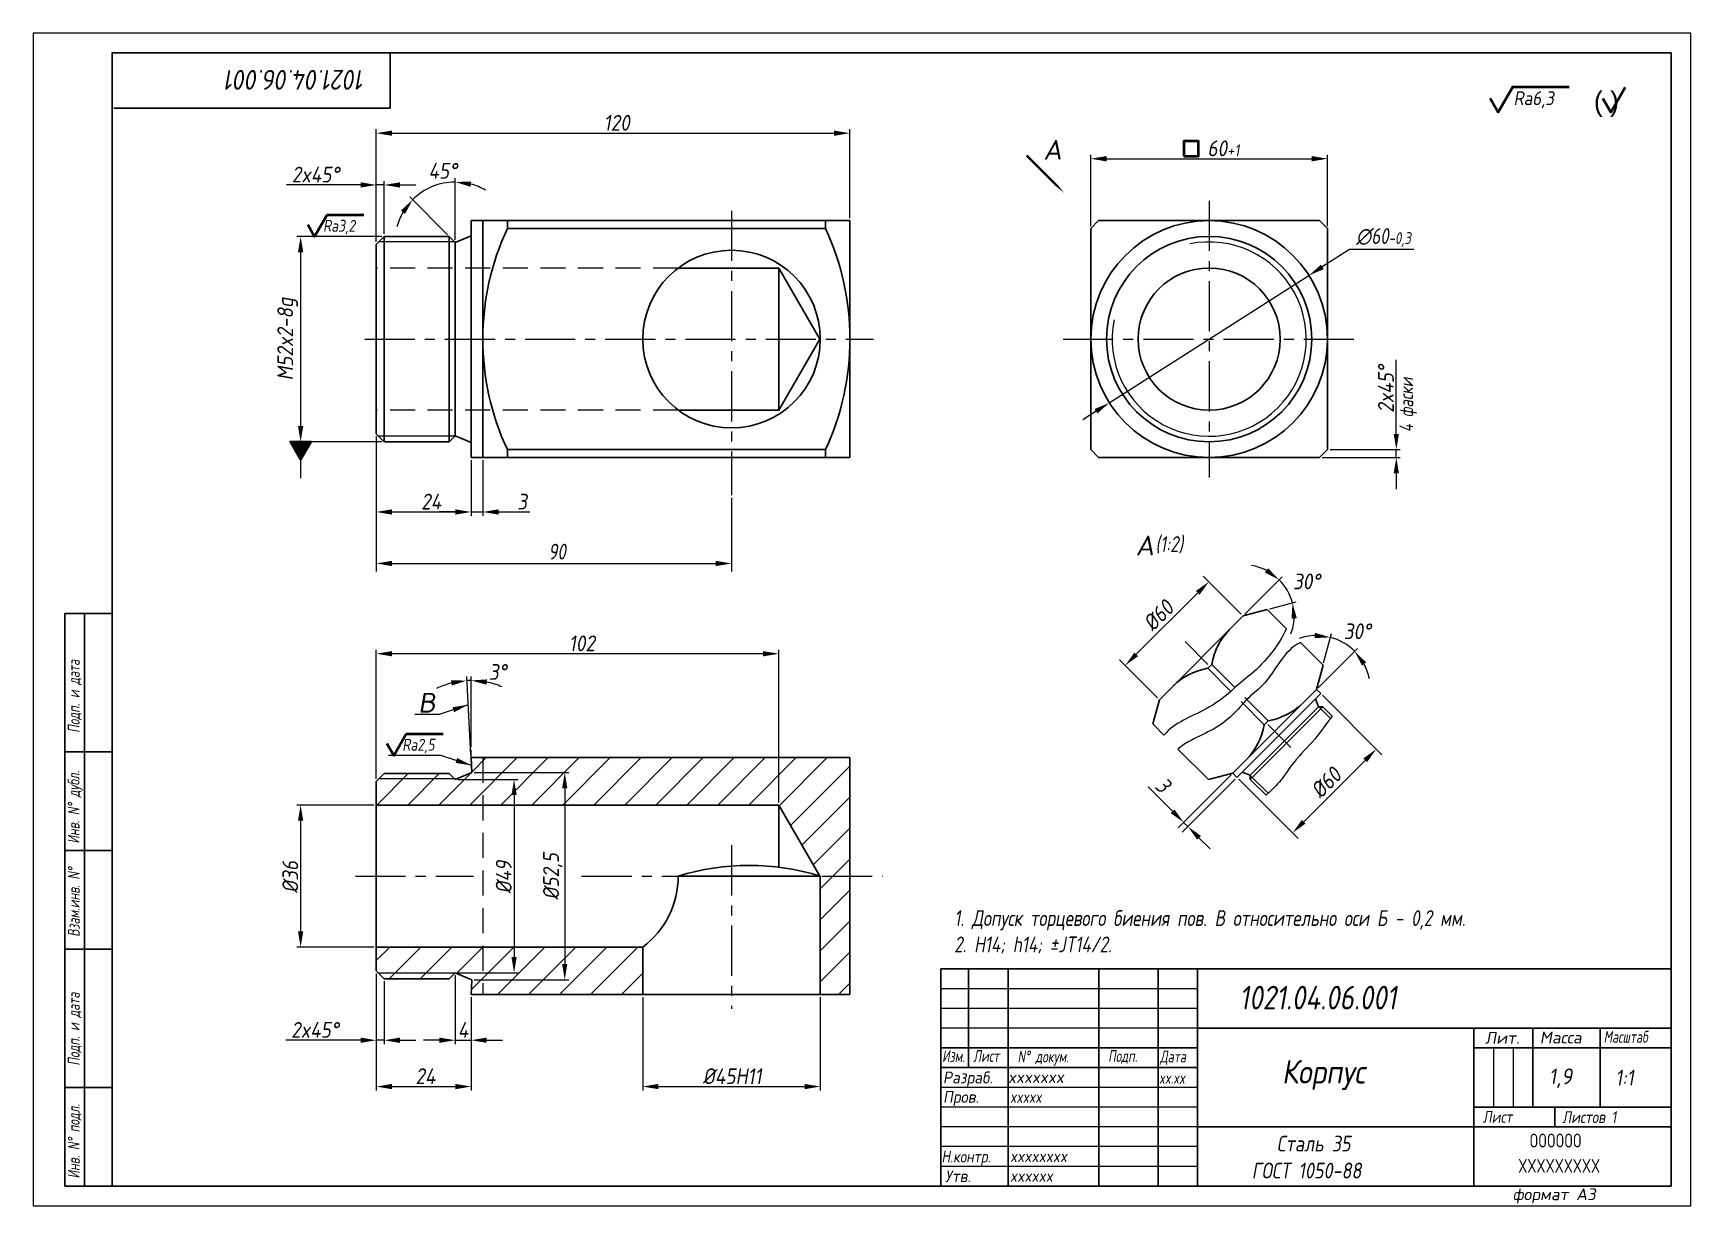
# Model space of a CAD drawing. Header units: millimetres. Extents: x 2158 to 2578, y -2587 to -2290.
import ezdxf

# ---------------------------------------------------------------- set-up
doc = ezdxf.new("R2010")
doc.units = ezdxf.units.MM
doc.linetypes.add('CENTER', pattern=[50.8, 31.75, -6.35, 6.35, -6.35])
doc.linetypes.add('HIDDEN', pattern=[9.525, 6.35, -3.175])
for name, color, linetype, lineweight in [('Ax', 1, 'CENTER', 18), ('Dim', 3, 'Continuous', 40), ('Hatch', 5, 'Continuous', 18), ('Hidden', 6, 'HIDDEN', 18), ('Slim', 8, 'Continuous', 18), ('Text', 2, 'Continuous', 40), ('Wide', 31, 'Continuous', 60)]:
    doc.layers.add(name, color=color, linetype=linetype, lineweight=lineweight)
doc.styles.add('курсив', font='romans.shx', dxfattribs={"oblique": 10})
doc.styles.add('курсив 0_75', font='romans.shx', dxfattribs={"width": 0.75, "oblique": 10})
doc.styles.add('курсив 0_85', font='romans.shx', dxfattribs={"width": 0.85, "oblique": 10})
doc.dimstyles.new('L.Arrow', dxfattribs={"dimtxt": 4, "dimasz": 4, "dimexe": 2, "dimexo": 0.625, "dimgap": 1, "dimtad": 1, "dimlfac": 5, "dimtxsty": 'курсив 0_85', "dimcen": 0, "dimclrd": 256, "dimclre": 256, "dimclrt": 256, "dimadec": 1, "dimazin": 0, "dimtp": 0.0165, "dimtm": 0.0075, "dimtfac": 1, "dimtmove": 0, "dimatfit": 3, "dimfxl": 1, "dimlwd": 18, "dimlwe": 18, "dimarcsym": 0})
doc.dimstyles.new('к1_1', dxfattribs={"dimtxt": 4, "dimasz": 4, "dimexe": 1, "dimexo": 0.625, "dimtad": 1, "dimtxsty": 'курсив 0_85', "dimcen": 0, "dimadec": 0, "dimazin": 0, "dimtfac": 1, "dimtmove": 0, "dimatfit": 3, "dimldrblk": 'DOTSMALL', "dimfxl": 1, "dimlwd": 18, "dimlwe": 18, "dimarcsym": 0})
doc.dimstyles.new('к1_1св', dxfattribs={"dimtxt": 4, "dimasz": 4, "dimexe": 2, "dimexo": 0.625, "dimgap": 1, "dimtad": 1, "dimtoh": 1, "dimtxsty": 'курсив 0_75', "dimcen": 0, "dimadec": 0, "dimazin": 0, "dimtfac": 1, "dimtmove": 0, "dimatfit": 3, "dimldrblk": 'DOTSMALL', "dimfxl": 1, "dimlwd": 18, "dimlwe": 18, "dimarcsym": 0})
doc.dimstyles.new('к1_2', dxfattribs={"dimtxt": 4, "dimasz": 4, "dimexe": 2, "dimexo": 0.625, "dimgap": 1, "dimtad": 1, "dimlfac": 2, "dimtxsty": 'курсив 0_85', "dimcen": 0, "dimadec": 1, "dimazin": 0, "dimtfac": 1, "dimtmove": 0, "dimatfit": 3, "dimldrblk": 'DOTSMALL', "dimfxl": 1, "dimlwd": 18, "dimlwe": 18, "dimarcsym": 0})

msp = doc.modelspace()

# ---------------------------------------------------------------- texts
at = {"layer": 'Text', "oblique": 10}
for s, height, rotation, style, width, p in [('1021.04.06.001', 5, 180, 'курсив', 0.85, (2241.9463, -2299.6415)), ('4 фаски', 3.5, 90, 'курсив 0_75', 0.75, (2507.4361, -2391.3817)), ('Подп. и дата', 3, 90, 'курсив 0_75', 0.7, (2169.5717, -2467.5413)), ('Инв. N%%D дубл.', 3, 90, 'курсив 0_75', 0.7, (2169.538, -2495.5773)), ('Взам.инв. N%%D', 3, 90, 'курсив 0_75', 0.7, (2169.5717, -2519.2031)), ('Подп. и дата', 3, 90, 'курсив 0_75', 0.7, (2169.5717, -2551.8284)), ('Инв. N%%D подл.', 3, 90, 'курсив 0_75', 0.7, (2169.5717, -2580.4011))]:
    msp.add_text(s, height=height, rotation=rotation, dxfattribs=dict(at, style=style, width=width)).set_placement(p)
for s, height, style, width, p in [('Ra6,3', 3.5, 'курсив 0_85', 0.85, (2532.8695, -2308.5402)), ('Ra3,2', 3, 'курсив', 0.8, (2231.2366, -2340.6089)), ('Ra2,5', 3, 'курсив', 0.8, (2251.292, -2472.0399)), ('1021.04.06.001', 6, 'курсив', 0.8, (2463.3626, -2537.5934)), ('Масштаб', 3, 'курсив', 0.7, (2555.6783, -2546.0115)), ('Изм.', 3, 'курсив', 0.7, (2388.0604, -2550.9292)), ('Лист', 3, 'курсив', 0.7, (2395.9611, -2550.881)), ('N%%D докум.', 3, 'курсив', 0.7, (2407.1897, -2551.0016)), ('Подп.', 3, 'курсив', 0.7, (2430.1299, -2550.881)), ('Дата', 3, 'курсив', 0.7, (2443.2745, -2551.0194)), ('Разраб.', 3, 'курсив', 0.9, (2388.2954, -2556.3189)), ('Корпус', 6, 'курсив 0_85', 0.85, (2474.1699, -2556.3609)), ('1,9', 4, 'курсив', 0.9, (2541.8178, -2556.5356)), ('1:1', 4, 'курсив 0_85', 0.85, (2558.6369, -2556.8691)), ('Пров.', 3, 'курсив', 0.9, (2388.3213, -2561.2235)), ('xxxxx', 3, 'курсив', 0.75, (2405.2871, -2561.2453)), ('Лист ', 3, 'курсив', 0.8, (2525.0443, -2566.2933)), ('Листов 1', 3, 'курсив', 0.8, (2545.1906, -2566.3569)), ('Сталь 35', 4, 'курсив', 0.8, (2472.876, -2573.5592)), ('Н.контр.', 3, 'курсив', 0.8, (2387.912, -2576.3424)), ('xxxxxxxx', 3, 'курсив 0_85', 0.85, (2405.2871, -2576.2453)), ('Утв.', 3, 'курсив', 0.9, (2388.8429, -2581.3207)), (' ГОСТ 1050-88', 4, 'курсив', 0.8, (2464.4046, -2580.393)), ('xxxxxx', 3, 'курсив 0_85', 0.85, (2405.2871, -2581.2453))]:
    msp.add_text(s, height=height, dxfattribs=dict(at, style=style, width=width)).set_placement(p)
at = {"layer": 'Text'}
msp.add_text('( )', height=5, dxfattribs=at).set_placement((2553.2305, -2310.0363))
at = {"layer": 'Text', "style": 'курсив', "oblique": 10}
for s, p in [('Лит.', (2525.6254, -2546.264)), ('Масса', (2539.5187, -2546.1789)), ('формат А3', (2532.6392, -2585.8897))]:
    msp.add_text(s, height=3, dxfattribs=at).set_placement(p)
at = {"layer": 'Text', "ltscale": 0.8, "style": 'курсив', "oblique": 10}
for s, width, p in [('xxxxxxx', 0.95, (2404.7818, -2556.2013)), ('xx.xx', 0.7, (2443.0079, -2556.4314))]:
    msp.add_text(s, height=3, dxfattribs=dict(at, width=width)).set_placement(p)
at = {"layer": 'Text', "ltscale": 6, "insert": (2391.1552, -2512.4516), "char_height": 4, "width": 177.752582, "attachment_point": 1, "style": 'курсив 0_75'}
msp.add_mtext('1. Допуск торцевого биения пов. В относительно оси Б - 0,2 мм.\\P2. H14; h14; %%PJT14/2.', dxfattribs=at)
at = {"layer": 'Wide', "style": 'курсив', "oblique": 10}
for s, p in [('А', (2413.7328, -2322.3505)), ('А', (2437.1023, -2422.5905)), ('B', (2255.3242, -2462.4041))]:
    msp.add_text(s, height=5, dxfattribs=at).set_placement(p)
at = {"layer": 'Wide', "style": 'курсив 0_75', "oblique": 10, "width": 0.75}
msp.add_text('(1:2)', height=4, dxfattribs=at).set_placement((2442.1234, -2421.7219))
at = {"layer": 'Wide', "lineweight": 50, "style": 'курсив', "width": 0.7}
for s, p in [('OOOOOO', (2536.9335, -2572.5442)), ('XXXXXXXXX', (2534.0601, -2578.9541))]:
    msp.add_text(s, height=3.5, dxfattribs=at).set_placement(p)

# ---------------------------------------------------------------- blocks, each defined once
blk = doc.blocks.new('*D609')
at = {"layer": 'Defpoints', "color": 0, "transparency": 16777216}
for p in [(2485.74, -2322.12), (2425.74, -2339.81), (2485.74, -2339.81)]:
    blk.add_point(p, dxfattribs=at)
at = {"layer": 'Dim', "color": 0, "lineweight": 18, "transparency": 16777216}
for p, q in [((2425.74, -2339.18), (2425.74, -2321.12)), ((2429.74, -2322.12), (2481.74, -2322.12)), ((2485.74, -2339.18), (2485.74, -2321.12))]:
    blk.add_line(p, q, dxfattribs=at)
at = {"layer": 'Dim', "color": 0, "transparency": 16777216}
for points in [[(2429.74, -2321.45), (2429.74, -2322.79), (2425.74, -2322.12)], [(2481.74, -2321.45), (2481.74, -2322.79), (2485.74, -2322.12)]]:
    blk.add_solid(points, dxfattribs=at)
at = {"layer": 'Dim', "color": 0, "transparency": 16777216, "insert": (2459.36, -2319.5), "char_height": 4, "attachment_point": 5, "style": 'курсив 0_85'}
blk.add_mtext('60{\\H0.75x\\S+1', dxfattribs=at)
blk = doc.blocks.new('_DotSmall')
at = {"color": 0, "linetype": 'ByBlock', "const_width": 0.5}
blk.add_lwpolyline([(-122670.93, 17467.94, 1), (-122670.8, 17467.94, 1)], format="xyb", close=True, dxfattribs=at)
blk = doc.blocks.new('*D610')
at = {"layer": 'Defpoints', "color": 0, "transparency": 16777216}
for p in [(2364.72, -2315.66), (2364.72, -2337.81), (2244.72, -2343.81)]:
    blk.add_point(p, dxfattribs=at)
at = {"layer": 'Dim', "color": 0, "lineweight": 18, "transparency": 16777216}
for p, q in [((2244.72, -2343.18), (2244.72, -2314.66)), ((2248.72, -2315.66), (2360.72, -2315.66)), ((2364.72, -2337.18), (2364.72, -2314.66))]:
    blk.add_line(p, q, dxfattribs=at)
at = {"layer": 'Dim', "color": 0, "transparency": 16777216}
for points in [[(2248.72, -2314.99), (2248.72, -2316.32), (2244.72, -2315.66)], [(2360.72, -2314.99), (2360.72, -2316.32), (2364.72, -2315.66)]]:
    blk.add_solid(points, dxfattribs=at)
at = {"layer": 'Dim', "color": 0, "transparency": 16777216, "insert": (2305.65, -2313.03), "char_height": 4, "attachment_point": 5, "style": 'курсив 0_85'}
blk.add_mtext('120', dxfattribs=at)
blk = doc.blocks.new('*D611')
at = {"layer": 'Defpoints', "color": 0, "transparency": 16777216}
for p in [(2481.03, -2351.68), (2430.44, -2383.94)]:
    blk.add_point(p, dxfattribs=at)
at = {"layer": 'Dim', "color": 0, "lineweight": 18, "transparency": 16777216}
for p, q in [((2491.29, -2345.14), (2484.4, -2349.52)), ((2507.59, -2345.14), (2491.29, -2345.14)), ((2430.44, -2383.94), (2481.03, -2351.68)), ((2427.07, -2386.09), (2423.7, -2388.24))]:
    blk.add_line(p, q, dxfattribs=at)
at = {"layer": 'Dim', "color": 0, "transparency": 16777216}
for points in [[(2484.05, -2348.96), (2484.76, -2350.09), (2481.03, -2351.68)], [(2426.71, -2385.53), (2427.43, -2386.65), (2430.44, -2383.94)]]:
    blk.add_solid(points, dxfattribs=at)
at = {"layer": 'Dim', "color": 0, "transparency": 16777216, "insert": (2499.94, -2341.85), "char_height": 4, "attachment_point": 5, "style": 'курсив 0_75'}
blk.add_mtext('∅60{\\H0.75x\\S^ -0,3', dxfattribs=at)
blk = doc.blocks.new('*D111')
at = {"layer": 'Defpoints', "color": 0, "transparency": 16777216}
for p in [(2246.72, -2341.81), (2225.55, -2393.81), (2246.72, -2393.81)]:
    blk.add_point(p, dxfattribs=at)
at = {"layer": 'Dim', "color": 0, "lineweight": 18, "transparency": 16777216}
for p, q in [((2246.1, -2341.81), (2224.55, -2341.81)), ((2225.55, -2345.81), (2225.55, -2389.81)), ((2246.1, -2393.81), (2224.55, -2393.81))]:
    blk.add_line(p, q, dxfattribs=at)
at = {"layer": 'Dim', "color": 0, "transparency": 16777216}
for points in [[(2224.88, -2345.81), (2226.22, -2345.81), (2225.55, -2341.81)], [(2224.88, -2389.81), (2226.22, -2389.81), (2225.55, -2393.81)]]:
    blk.add_solid(points, dxfattribs=at)
at = {"layer": 'Dim', "color": 0, "transparency": 16777216, "insert": (2222.26, -2367.81), "char_height": 4, "attachment_point": 5, "rotation": 90, "style": 'курсив 0_85'}
blk.add_mtext('M52x2-8g', dxfattribs=at)
blk = doc.blocks.new('*D612')
at = {"layer": 'Defpoints', "color": 0, "transparency": 16777216}
for p in [(2244.72, -2391.81), (2334.72, -2407.36), (2334.72, -2424.63)]:
    blk.add_point(p, dxfattribs=at)
at = {"layer": 'Dim', "color": 0, "lineweight": 18, "transparency": 16777216}
for p, q in [((2244.72, -2392.43), (2244.72, -2426.63)), ((2334.72, -2407.98), (2334.72, -2426.63)), ((2248.72, -2424.63), (2330.72, -2424.63))]:
    blk.add_line(p, q, dxfattribs=at)
at = {"layer": 'Dim', "color": 0, "transparency": 16777216}
for points in [[(2248.72, -2423.97), (2248.72, -2425.3), (2244.72, -2424.63)], [(2330.72, -2423.97), (2330.72, -2425.3), (2334.72, -2424.63)]]:
    blk.add_solid(points, dxfattribs=at)
at = {"layer": 'Dim', "color": 0, "transparency": 16777216, "insert": (2290.53, -2421.63), "char_height": 4, "attachment_point": 5, "style": 'курсив 0_75'}
blk.add_mtext('90', dxfattribs=at)
blk = doc.blocks.new('*D613')
at = {"layer": 'Defpoints', "color": 0, "transparency": 16777216}
for p in [(2244.72, -2485.81), (2225.55, -2521.81), (2244.72, -2521.81)]:
    blk.add_point(p, dxfattribs=at)
at = {"layer": 'Dim', "color": 0, "lineweight": 18, "transparency": 16777216}
for p, q in [((2244.1, -2485.81), (2224.55, -2485.81)), ((2225.55, -2489.81), (2225.55, -2517.81)), ((2244.1, -2521.81), (2224.55, -2521.81))]:
    blk.add_line(p, q, dxfattribs=at)
at = {"layer": 'Dim', "color": 0, "transparency": 16777216}
for points in [[(2224.88, -2489.81), (2226.22, -2489.81), (2225.55, -2485.81)], [(2224.88, -2517.81), (2226.22, -2517.81), (2225.55, -2521.81)]]:
    blk.add_solid(points, dxfattribs=at)
at = {"layer": 'Dim', "color": 0, "transparency": 16777216, "insert": (2222.93, -2504.04), "char_height": 4, "attachment_point": 5, "rotation": 90, "style": 'курсив 0_85'}
blk.add_mtext('%%c36', dxfattribs=at)
blk = doc.blocks.new('*D614')
at = {"layer": 'Defpoints', "color": 0, "transparency": 16777216}
for p in [(2244.72, -2447.49), (2244.72, -2479.81), (2346.72, -2485.81)]:
    blk.add_point(p, dxfattribs=at)
at = {"layer": 'Dim', "color": 0, "lineweight": 18, "transparency": 16777216}
for p, q in [((2244.72, -2479.19), (2244.72, -2446.49)), ((2342.72, -2447.49), (2248.72, -2447.49)), ((2346.72, -2485.19), (2346.72, -2446.49))]:
    blk.add_line(p, q, dxfattribs=at)
at = {"layer": 'Dim', "color": 0, "transparency": 16777216}
for points in [[(2248.72, -2446.83), (2248.72, -2448.16), (2244.72, -2447.49)], [(2342.72, -2446.83), (2342.72, -2448.16), (2346.72, -2447.49)]]:
    blk.add_solid(points, dxfattribs=at)
at = {"layer": 'Dim', "color": 0, "transparency": 16777216, "insert": (2296.83, -2444.87), "char_height": 4, "attachment_point": 5, "style": 'курсив 0_85'}
blk.add_mtext('102', dxfattribs=at)
blk = doc.blocks.new('*D615')
at = {"layer": 'Defpoints', "color": 0, "transparency": 16777216}
for p in [(2312.22, -2533.81), (2357.22, -2533.81), (2357.22, -2557.12)]:
    blk.add_point(p, dxfattribs=at)
at = {"layer": 'Dim', "color": 0, "lineweight": 18, "transparency": 16777216}
for p, q in [((2312.22, -2534.44), (2312.22, -2558.12)), ((2357.22, -2534.44), (2357.22, -2558.12)), ((2316.22, -2557.12), (2353.22, -2557.12))]:
    blk.add_line(p, q, dxfattribs=at)
at = {"layer": 'Dim', "color": 0, "transparency": 16777216}
for points in [[(2316.22, -2556.45), (2316.22, -2557.79), (2312.22, -2557.12)], [(2353.22, -2556.45), (2353.22, -2557.79), (2357.22, -2557.12)]]:
    blk.add_solid(points, dxfattribs=at)
at = {"layer": 'Dim', "color": 0, "transparency": 16777216, "insert": (2334.9, -2554.5), "char_height": 4, "attachment_point": 5, "style": 'курсив 0_85'}
blk.add_mtext('%%c45H11', dxfattribs=at)
blk = doc.blocks.new('*D616')
at = {"layer": 'Defpoints', "color": 0, "transparency": 16777216}
for p in [(2244.72, -2527.81), (2268.72, -2533.81), (2268.72, -2557.12)]:
    blk.add_point(p, dxfattribs=at)
at = {"layer": 'Dim', "color": 0, "lineweight": 18, "transparency": 16777216}
for p, q in [((2244.72, -2528.44), (2244.72, -2558.12)), ((2268.72, -2534.44), (2268.72, -2558.12)), ((2248.72, -2557.12), (2264.72, -2557.12))]:
    blk.add_line(p, q, dxfattribs=at)
at = {"layer": 'Dim', "color": 0, "transparency": 16777216}
for points in [[(2248.72, -2556.45), (2248.72, -2557.79), (2244.72, -2557.12)], [(2264.72, -2556.45), (2264.72, -2557.79), (2268.72, -2557.12)]]:
    blk.add_solid(points, dxfattribs=at)
at = {"layer": 'Dim', "color": 0, "transparency": 16777216, "insert": (2257.17, -2554.5), "char_height": 4, "attachment_point": 5, "style": 'курсив 0_85'}
blk.add_mtext('24', dxfattribs=at)
blk = doc.blocks.new('*D617')
at = {"layer": 'Defpoints', "color": 0, "transparency": 16777216}
for p in [(2268.92, -2477.56), (2268.92, -2530.06), (2292.47, -2530.06)]:
    blk.add_point(p, dxfattribs=at)
at = {"layer": 'Dim', "color": 0, "lineweight": 18, "transparency": 16777216}
for p, q in [((2269.54, -2477.56), (2293.47, -2477.56)), ((2292.47, -2481.56), (2292.47, -2526.06)), ((2269.54, -2530.06), (2293.47, -2530.06))]:
    blk.add_line(p, q, dxfattribs=at)
at = {"layer": 'Dim', "color": 0, "transparency": 16777216}
for points in [[(2291.8, -2481.56), (2293.13, -2481.56), (2292.47, -2477.56)], [(2291.8, -2526.06), (2293.13, -2526.06), (2292.47, -2530.06)]]:
    blk.add_solid(points, dxfattribs=at)
at = {"layer": 'Dim', "color": 0, "transparency": 16777216, "insert": (2289.46, -2503.89), "char_height": 4, "attachment_point": 5, "rotation": 90, "style": 'курсив 0_85'}
blk.add_mtext('%%c52,5', dxfattribs=at)
blk = doc.blocks.new('*D618')
at = {"layer": 'Defpoints', "color": 0, "transparency": 16777216}
for p in [(2264.72, -2479.31), (2264.72, -2528.31), (2279.63, -2528.31)]:
    blk.add_point(p, dxfattribs=at)
at = {"layer": 'Dim', "color": 0, "lineweight": 18, "transparency": 16777216}
for p, q in [((2265.35, -2479.31), (2280.63, -2479.31)), ((2279.63, -2483.31), (2279.63, -2524.31)), ((2265.35, -2528.31), (2280.63, -2528.31))]:
    blk.add_line(p, q, dxfattribs=at)
at = {"layer": 'Dim', "color": 0, "transparency": 16777216}
for points in [[(2278.97, -2483.31), (2280.3, -2483.31), (2279.63, -2479.31)], [(2278.97, -2524.31), (2280.3, -2524.31), (2279.63, -2528.31)]]:
    blk.add_solid(points, dxfattribs=at)
at = {"layer": 'Dim', "color": 0, "transparency": 16777216, "insert": (2277.01, -2504.09), "char_height": 4, "attachment_point": 5, "rotation": 90, "style": 'курсив 0_85'}
blk.add_mtext('%%c49', dxfattribs=at)
blk = doc.blocks.new('*D619')
at = {"layer": 'Defpoints', "color": 0, "transparency": 16777216}
for p in [(2264.72, -2528.31), (2268.72, -2533.81), (2268.72, -2545.38)]:
    blk.add_point(p, dxfattribs=at)
at = {"layer": 'Dim', "color": 0, "lineweight": 18, "transparency": 16777216}
for p, q in [((2264.72, -2528.94), (2264.72, -2546.38)), ((2268.72, -2534.44), (2268.72, -2546.38)), ((2260.72, -2545.38), (2256.72, -2545.38)), ((2264.72, -2545.38), (2268.72, -2545.38)), ((2272.72, -2545.38), (2276.72, -2545.38))]:
    blk.add_line(p, q, dxfattribs=at)
at = {"layer": 'Dim', "color": 0, "transparency": 16777216}
for points in [[(2260.72, -2544.72), (2260.72, -2546.05), (2264.72, -2545.38)], [(2272.72, -2544.72), (2272.72, -2546.05), (2268.72, -2545.38)]]:
    blk.add_solid(points, dxfattribs=at)
at = {"layer": 'Dim', "color": 0, "transparency": 16777216, "insert": (2266.72, -2542.76), "char_height": 4, "attachment_point": 5, "style": 'курсив 0_85'}
blk.add_mtext('4', dxfattribs=at)
blk = doc.blocks.new('*D620')
at = {"layer": 'Defpoints', "color": 0, "transparency": 16777216}
for p in [(2268.04, -2454.27), (2268.72, -2471.8), (2268.72, -2473.81), (2268.72, -2473.81), (2268.92, -2477.56)]:
    blk.add_point(p, dxfattribs=at)
at = {"layer": 'Dim', "color": 0, "lineweight": 18, "transparency": 16777216}
for p, q in [((2268.69, -2473.19), (2267.65, -2453.29)), ((2268.72, -2471.17), (2268.72, -2453.26))]:
    blk.add_line(p, q, dxfattribs=at)
for start, end in [(104.7395, 116.479), (90, 93), (66.521, 78.2605)]:
    blk.add_arc((2268.72, -2473.81), 19.56, start, end, dxfattribs=at)
at = {"layer": 'Dim', "color": 0, "transparency": 16777216}
for points in [[(2263.64, -2454.24), (2263.85, -2455.56), (2267.7, -2454.29)], [(2272.63, -2455.33), (2272.77, -2454), (2268.72, -2454.26)]]:
    blk.add_solid(points, dxfattribs=at)
at = {"layer": 'Dim', "color": 0, "transparency": 16777216, "insert": (2275.5, -2452.11), "char_height": 4, "attachment_point": 5, "style": 'курсив 0_85'}
blk.add_mtext('3°', dxfattribs=at)
blk = doc.blocks.new('*D621')
at = {"layer": 'Defpoints', "color": 0, "transparency": 16777216}
for p in [(2268.72, -2397.81), (2271.72, -2397.81), (2271.72, -2411.59)]:
    blk.add_point(p, dxfattribs=at)
at = {"layer": 'Dim', "color": 0, "lineweight": 18, "transparency": 16777216}
for p, q in [((2268.72, -2398.43), (2268.72, -2412.59)), ((2271.72, -2398.43), (2271.72, -2412.59)), ((2264.72, -2411.59), (2260.72, -2411.59)), ((2268.72, -2411.59), (2271.72, -2411.59)), ((2275.72, -2411.59), (2283.65, -2411.59))]:
    blk.add_line(p, q, dxfattribs=at)
at = {"layer": 'Dim', "color": 0, "transparency": 16777216}
for points in [[(2264.72, -2410.92), (2264.72, -2412.26), (2268.72, -2411.59)], [(2275.72, -2410.92), (2275.72, -2412.26), (2271.72, -2411.59)]]:
    blk.add_solid(points, dxfattribs=at)
at = {"layer": 'Dim', "color": 0, "transparency": 16777216, "insert": (2281.68, -2408.97), "char_height": 4, "attachment_point": 5, "style": 'курсив 0_85'}
blk.add_mtext('3', dxfattribs=at)
blk = doc.blocks.new('*D622')
at = {"layer": 'Defpoints', "color": 0, "transparency": 16777216}
for p in [(2244.72, -2391.81), (2268.72, -2397.81), (2268.72, -2411.59)]:
    blk.add_point(p, dxfattribs=at)
at = {"layer": 'Dim', "color": 0, "lineweight": 18, "transparency": 16777216}
for p, q in [((2244.72, -2392.43), (2244.72, -2412.59)), ((2268.72, -2398.43), (2268.72, -2412.59)), ((2248.72, -2411.59), (2264.72, -2411.59))]:
    blk.add_line(p, q, dxfattribs=at)
at = {"layer": 'Dim', "color": 0, "transparency": 16777216}
for points in [[(2248.72, -2410.92), (2248.72, -2412.26), (2244.72, -2411.59)], [(2264.72, -2410.92), (2264.72, -2412.26), (2268.72, -2411.59)]]:
    blk.add_solid(points, dxfattribs=at)
at = {"layer": 'Dim', "color": 0, "transparency": 16777216, "insert": (2258.64, -2408.97), "char_height": 4, "attachment_point": 5, "style": 'курсив 0_85'}
blk.add_mtext('24', dxfattribs=at)
blk = doc.blocks.new('*D623')
at = {"layer": 'Defpoints', "color": 0, "transparency": 16777216}
for p in [(2244.72, -2527.81), (2246.72, -2529.81), (2244.72, -2545.38)]:
    blk.add_point(p, dxfattribs=at)
at = {"layer": 'Dim', "color": 0, "lineweight": 18, "transparency": 16777216}
for p, q in [((2244.72, -2528.44), (2244.72, -2546.38)), ((2246.72, -2530.44), (2246.72, -2546.38)), ((2240.72, -2545.38), (2221.82, -2545.38)), ((2246.72, -2545.38), (2244.72, -2545.38)), ((2250.72, -2545.38), (2254.72, -2545.38))]:
    blk.add_line(p, q, dxfattribs=at)
at = {"layer": 'Dim', "color": 0, "transparency": 16777216}
for points in [[(2240.72, -2544.72), (2240.72, -2546.05), (2244.72, -2545.38)], [(2250.72, -2544.72), (2250.72, -2546.05), (2246.72, -2545.38)]]:
    blk.add_solid(points, dxfattribs=at)
at = {"layer": 'Dim', "color": 0, "transparency": 16777216, "insert": (2229.19, -2542.76), "char_height": 4, "attachment_point": 5, "style": 'курсив 0_85'}
blk.add_mtext('2x45%%d', dxfattribs=at)
blk = doc.blocks.new('*D624')
at = {"layer": 'Defpoints', "color": 0, "transparency": 16777216}
for p in [(2455.67, -2429.25), (2464.33, -2437.92), (2443.12, -2459.14)]:
    blk.add_point(p, dxfattribs=at)
at = {"layer": 'Dim', "color": 0, "lineweight": 18, "transparency": 16777216}
for p, q in [((2463.89, -2437.48), (2454.25, -2427.84)), ((2437.28, -2447.64), (2452.84, -2432.08)), ((2442.68, -2458.69), (2433.04, -2449.05))]:
    blk.add_line(p, q, dxfattribs=at)
at = {"layer": 'Dim', "color": 0, "transparency": 16777216}
for points in [[(2452.37, -2431.61), (2453.31, -2432.55), (2455.67, -2429.25)], [(2436.81, -2447.17), (2437.75, -2448.11), (2434.45, -2450.47)]]:
    blk.add_solid(points, dxfattribs=at)
at = {"layer": 'Dim', "color": 0, "transparency": 16777216, "insert": (2442.89, -2437.79), "char_height": 4, "attachment_point": 5, "rotation": 45, "style": 'курсив 0_85'}
blk.add_mtext('%%c60', dxfattribs=at)
blk = doc.blocks.new('*D625')
at = {"layer": 'Defpoints', "color": 0, "transparency": 16777216}
for p in [(2474.95, -2430.49), (2464.33, -2437.92), (2464.33, -2437.92), (2470.47, -2436.28), (2443.12, -2459.14)]:
    blk.add_point(p, dxfattribs=at)
at = {"layer": 'Dim', "color": 0, "lineweight": 18, "transparency": 16777216}
for p, q in [((2464.78, -2437.48), (2474.2, -2428.05)), ((2471.08, -2436.11), (2477.81, -2434.31))]:
    blk.add_line(p, q, dxfattribs=at)
for start, end in [(62.7592, 80.5184), (15, 45), (339.4816, 357.2408)]:
    blk.add_arc((2464.33, -2437.92), 12.96, start, end, dxfattribs=at)
at = {"layer": 'Dim', "color": 0, "transparency": 16777216}
for points in [[(2470.66, -2425.86), (2469.87, -2426.94), (2473.5, -2428.76)], [(2476.61, -2438.62), (2477.94, -2438.47), (2476.85, -2434.57)]]:
    blk.add_solid(points, dxfattribs=at)
at = {"layer": 'Dim', "color": 0, "transparency": 16777216, "insert": (2480.45, -2429.19), "char_height": 4, "attachment_point": 5, "style": 'курсив 0_85'}
blk.add_mtext('30°', dxfattribs=at)
blk = doc.blocks.new('*D112')
at = {"layer": 'Defpoints', "color": 0, "transparency": 16777216}
for p in [(2484, -2457.59), (2498.08, -2471.67), (2462.79, -2478.8)]:
    blk.add_point(p, dxfattribs=at)
at = {"layer": 'Dim', "color": 0, "lineweight": 18, "transparency": 16777216}
for p, q in [((2484.44, -2458.03), (2499.49, -2473.08)), ((2479.69, -2490.05), (2495.25, -2474.5)), ((2463.23, -2479.25), (2478.28, -2494.29))]:
    blk.add_line(p, q, dxfattribs=at)
at = {"layer": 'Dim', "color": 0, "transparency": 16777216}
for points in [[(2494.78, -2474.02), (2495.72, -2474.97), (2498.08, -2471.67)], [(2479.22, -2489.58), (2480.17, -2490.52), (2476.87, -2492.88)]]:
    blk.add_solid(points, dxfattribs=at)
at = {"layer": 'Dim', "color": 0, "transparency": 16777216, "insert": (2485.37, -2480.14), "char_height": 4, "attachment_point": 5, "rotation": 45, "style": 'курсив 0_85'}
blk.add_mtext('%%c60', dxfattribs=at)
blk = doc.blocks.new('*D626')
at = {"layer": 'Defpoints', "color": 0, "transparency": 16777216}
for p in [(2488.71, -2444.15), (2484.59, -2450.39), (2482.94, -2456.53), (2482.94, -2456.53), (2461.73, -2477.74)]:
    blk.add_point(p, dxfattribs=at)
at = {"layer": 'Dim', "color": 0, "lineweight": 18, "transparency": 16777216}
for p, q in [((2484.75, -2449.79), (2486.73, -2442.37)), ((2483.38, -2456.09), (2493.3, -2446.17))]:
    blk.add_line(p, q, dxfattribs=at)
for start, end in [(91.8447, 108.6894), (45, 75), (11.3106, 28.1553)]:
    blk.add_arc((2482.94, -2456.53), 13.65, start, end, dxfattribs=at)
at = {"layer": 'Dim', "color": 0, "transparency": 16777216}
for points in [[(2482.58, -2442.22), (2482.43, -2443.54), (2486.48, -2443.34)], [(2494.45, -2450.48), (2495.52, -2449.69), (2492.6, -2446.87)]]:
    blk.add_solid(points, dxfattribs=at)
at = {"layer": 'Dim', "color": 0, "transparency": 16777216, "insert": (2493.3, -2441.81), "char_height": 4, "attachment_point": 5, "style": 'курсив 0_85'}
blk.add_mtext('30°', dxfattribs=at)
blk = doc.blocks.new('*D627')
at = {"layer": 'Defpoints', "color": 0, "transparency": 16777216}
for p in [(2461.73, -2477.74), (2462.79, -2478.8), (2450.34, -2491.26)]:
    blk.add_point(p, dxfattribs=at)
at = {"layer": 'Dim', "color": 0, "lineweight": 18, "transparency": 16777216}
for p, q in [((2446.45, -2487.37), (2440.31, -2481.23)), ((2461.29, -2478.19), (2447.86, -2491.61)), ((2462.35, -2479.25), (2448.92, -2492.67)), ((2450.34, -2491.26), (2449.28, -2490.2)), ((2453.16, -2494.09), (2455.99, -2496.91))]:
    blk.add_line(p, q, dxfattribs=at)
at = {"layer": 'Dim', "color": 0, "transparency": 16777216}
for points in [[(2446.92, -2486.9), (2445.98, -2487.84), (2449.28, -2490.2)], [(2453.64, -2493.61), (2452.69, -2494.56), (2450.34, -2491.26)]]:
    blk.add_solid(points, dxfattribs=at)
at = {"layer": 'Dim', "color": 0, "transparency": 16777216, "insert": (2444.09, -2480.77), "char_height": 4, "attachment_point": 5, "rotation": 315, "style": 'курсив 0_85'}
blk.add_mtext('3', dxfattribs=at)
blk = doc.blocks.new('*D628')
at = {"layer": 'Defpoints', "color": 0, "transparency": 16777216}
for p in [(2246.72, -2328.77), (2246.72, -2341.81), (2244.72, -2343.81)]:
    blk.add_point(p, dxfattribs=at)
at = {"layer": 'Dim', "color": 0, "lineweight": 18, "transparency": 16777216}
for p, q in [((2240.72, -2328.77), (2221.98, -2328.77)), ((2244.72, -2343.18), (2244.72, -2327.77)), ((2246.72, -2328.77), (2244.72, -2328.77)), ((2246.72, -2341.18), (2246.72, -2327.77)), ((2250.72, -2328.77), (2254.72, -2328.77))]:
    blk.add_line(p, q, dxfattribs=at)
at = {"layer": 'Dim', "color": 0, "transparency": 16777216}
for points in [[(2240.72, -2328.1), (2240.72, -2329.44), (2244.72, -2328.77)], [(2250.72, -2328.1), (2250.72, -2329.44), (2246.72, -2328.77)]]:
    blk.add_solid(points, dxfattribs=at)
at = {"layer": 'Dim', "color": 0, "transparency": 16777216, "insert": (2229.35, -2326.14), "char_height": 4, "attachment_point": 5, "style": 'курсив 0_85'}
blk.add_mtext('2x45%%d', dxfattribs=at)
blk = doc.blocks.new('*D629')
at = {"layer": 'Defpoints', "color": 0, "transparency": 16777216}
for p in [(2257.08, -2330.08), (2263.22, -2341.81), (2264.72, -2343.31), (2264.72, -2343.31), (2264.72, -2392.41)]:
    blk.add_point(p, dxfattribs=at)
at = {"layer": 'Dim', "color": 0, "lineweight": 18, "transparency": 16777216}
for p, q in [((2264.72, -2342.68), (2264.72, -2327.03)), ((2262.78, -2341.37), (2253.21, -2331.8))]:
    blk.add_line(p, q, dxfattribs=at)
for start, end in [(90, 135), (59.9088, 74.9544), (150.0456, 165.0912)]:
    blk.add_arc((2264.72, -2343.31), 15.28, start, end, dxfattribs=at)
at = {"layer": 'Dim', "color": 0, "transparency": 16777216}
for points in [[(2268.6, -2329.22), (2268.77, -2327.89), (2264.72, -2328.03)], [(2250.96, -2335.27), (2252.01, -2336.09), (2253.92, -2332.51)]]:
    blk.add_solid(points, dxfattribs=at)
at = {"layer": 'Dim', "color": 0, "transparency": 16777216, "insert": (2261.59, -2325.19), "char_height": 4, "attachment_point": 5, "style": 'курсив 0_85'}
blk.add_mtext('45°', dxfattribs=at)
blk = doc.blocks.new('*D630')
at = {"layer": 'Defpoints', "color": 0, "transparency": 16777216}
for p in [(2483.74, -2397.81), (2485.74, -2395.81), (2503.16, -2397.81)]:
    blk.add_point(p, dxfattribs=at)
at = {"layer": 'Dim', "color": 0, "lineweight": 18, "transparency": 16777216}
for p, q in [((2503.16, -2391.81), (2503.16, -2373.06)), ((2484.36, -2397.81), (2504.16, -2397.81)), ((2486.36, -2395.81), (2504.16, -2395.81)), ((2503.16, -2397.81), (2503.16, -2395.81)), ((2503.16, -2401.81), (2503.16, -2405.81))]:
    blk.add_line(p, q, dxfattribs=at)
at = {"layer": 'Dim', "color": 0, "transparency": 16777216}
for points in [[(2502.49, -2391.81), (2503.82, -2391.81), (2503.16, -2395.81)], [(2502.49, -2401.81), (2503.82, -2401.81), (2503.16, -2397.81)]]:
    blk.add_solid(points, dxfattribs=at)
at = {"layer": 'Dim', "color": 0, "transparency": 16777216, "insert": (2500.53, -2380.43), "char_height": 4, "attachment_point": 5, "rotation": 90, "style": 'курсив 0_85'}
blk.add_mtext('2x45%%d', dxfattribs=at)

# ---------------------------------------------------------------- dimensions: what is measured, and where the dimension line sits
at = {"layer": 'Dim'}
for base, p1, p2, dimstyle, picture, middle in [((2364.7209, -2315.6558), (2244.7209, -2343.8072), (2364.7209, -2337.8072), 'к1_1', '*D610', (2305.6473, -2315.6558)), ((2334.7209, -2424.6337), (2244.7209, -2391.8072), (2334.7209, -2407.3596), 'к1_1св', '*D612', (2290.5307, -2424.6337)), ((2268.7209, -2411.5913), (2244.7209, -2391.8072), (2268.7209, -2397.8072), 'к1_1', '*D622', (2258.6373, -2411.5913)), ((2271.7209, -2411.5913), (2268.7209, -2397.8072), (2271.7209, -2397.8072), 'к1_1', '*D621', (2281.6837, -2411.5913)), ((2244.7209, -2447.4918), (2346.7209, -2485.8149), (2244.7209, -2479.8149), 'к1_1', '*D614', (2296.829, -2447.4918)), ((2268.7209, -2557.1202), (2244.7209, -2527.8149), (2268.7209, -2533.8149), 'к1_1', '*D616', (2257.1733, -2557.1202)), ((2268.7209, -2545.3829), (2264.7209, -2528.3149), (2268.7209, -2533.8149), 'к1_1', '*D619', (2266.7209, -2545.3829))]:
    dim = msp.add_linear_dim(base=base, p1=p1, p2=p2, dimstyle=dimstyle, dxfattribs=at)
    dim.commit()
    dim.dimension.update_dxf_attribs({"geometry": picture, "text_midpoint": middle, "dimtype": 160})
for base, p1, p2, text, picture, middle in [((2485.7381, -2322.1203), (2425.7381, -2339.8072), (2485.7381, -2339.8072), '<>{\\H0.75x\\S+1', '*D609', (2459.3581, -2322.1203)), ((2246.7209, -2328.7692), (2244.7209, -2343.8072), (2246.7209, -2341.8072), '<>x45%%d', '*D628', (2229.348, -2328.7692)), ((2244.7209, -2545.3829), (2246.7209, -2529.8149), (2244.7209, -2527.8149), '<>x45%%d', '*D623', (2229.1898, -2545.3829)), ((2357.2209, -2557.1202), (2312.2209, -2533.8149), (2357.2209, -2533.8149), '%%c<>H11', '*D615', (2334.8972, -2557.1202))]:
    dim = msp.add_linear_dim(base=base, p1=p1, p2=p2, text=text, dimstyle='к1_1', dxfattribs=at)
    dim.commit()
    dim.dimension.update_dxf_attribs({"geometry": picture, "text_midpoint": middle, "dimtype": 160})
for base, line1, line2, picture, middle in [((2257.0827, -2330.0774), ((2264.7209, -2343.3072), (2264.7209, -2392.4072)), ((2264.7209, -2343.3072), (2263.2209, -2341.8072)), '*D629', (2261.5862, -2325.1896)), ((2474.9473, -2430.4902), ((2443.1205, -2459.1352), (2464.3337, -2437.922)), ((2464.3337, -2437.922), (2470.4749, -2436.2764)), '*D625', (2480.4495, -2429.1923)), ((2488.7126, -2444.1548), ((2461.7287, -2477.7434), (2482.9419, -2456.5302)), ((2482.9419, -2456.5302), (2484.5874, -2450.389)), '*D626', (2493.2986, -2441.8066)), ((2268.0384, -2454.2703), ((2268.7209, -2473.8149), (2268.7209, -2471.7967)), ((2268.9174, -2477.5649), (2268.7209, -2473.8149)), '*D620', (2275.4975, -2452.1052))]:
    dim = msp.add_angular_dim_2l(base=base, line1=line1, line2=line2, dimstyle='к1_1', override={"dimtmove": 1}, dxfattribs=at)
    dim.commit()
    dim.dimension.update_dxf_attribs({"geometry": picture, "text_midpoint": middle, "dimtype": 162})
dim = msp.add_diameter_dim_2p(p1=(2430.4445, -2383.9389), p2=(2481.0318, -2351.6755), text='<>{\\H0.75x\\S^ -0,3', dimstyle='к1_1св', dxfattribs=at)
dim.commit()
dim.dimension.update_dxf_attribs({"geometry": '*D611', "text_midpoint": (2499.9367, -2345.1359), "dimtype": 163})
for base, p1, p2, angle, text, dimstyle, picture, middle, dimtype in [((2225.5503, -2393.8072), (2246.7209, -2341.8072), (2246.7209, -2393.8072), 90, 'M<>x2-8g', 'к1_1', '*D111', (2225.5503, -2367.8072), 160), ((2503.1579, -2397.8072), (2485.7381, -2395.8072), (2483.7381, -2397.8072), 90, '<>x45%%d', 'к1_1', '*D630', (2503.1579, -2380.4343), 160), ((2455.6657, -2429.2541), (2443.1205, -2459.1352), (2464.3337, -2437.922), 45, '%%c<>', 'к1_2', '*D624', (2445.0082, -2439.9116), 161), ((2498.079, -2471.6673), (2462.7893, -2478.8041), (2484.0025, -2457.5909), 45, '%%c<>', 'к1_2', '*D112', (2487.4868, -2482.2595), 161), ((2292.4681, -2530.0649), (2268.9174, -2477.5649), (2268.9174, -2530.0649), 90, '%%c<>', 'к1_1', '*D617', (2292.4681, -2503.8885), 160), ((2279.6347, -2528.3149), (2264.7209, -2479.3149), (2264.7209, -2528.3149), 90, '%%c<>', 'к1_1', '*D618', (2279.6347, -2504.0914), 160), ((2225.5503, -2521.8149), (2244.7209, -2485.8149), (2244.7209, -2521.8149), 90, '%%c<>', 'к1_1', '*D613', (2225.5503, -2504.0351), 160)]:
    dim = msp.add_linear_dim(base=base, p1=p1, p2=p2, angle=angle, text=text, dimstyle=dimstyle, dxfattribs=at)
    dim.commit()
    dim.dimension.update_dxf_attribs({"geometry": picture, "text_midpoint": middle, "dimtype": dimtype})
dim = msp.add_linear_dim(base=(2450.3359, -2491.2575), p1=(2461.7287, -2477.7434), p2=(2462.7893, -2478.8041), angle=315, dimstyle='к1_2', dxfattribs=at)
dim.commit()
dim.dimension.update_dxf_attribs({"geometry": '*D627', "text_midpoint": (2441.9653, -2482.8869), "dimtype": 161})

# ---------------------------------------------------------------- hatches: boundary and pattern name
at = {"layer": 'Dim'}
h = msp.add_hatch(color=256, dxfattribs=at)
h.paths.add_polyline_path([(2225.5503, -2398.3072), (2225.5503, -2398.3072), (2222.9522, -2393.8072), (2225.5503, -2393.8072)])
h.paths.add_polyline_path([(2225.5503, -2398.3072), (2225.5503, -2393.8072), (2228.1483, -2393.8072)])
at = {"layer": 'Hatch'}
h = msp.add_hatch(dxfattribs=at)
h.set_pattern_fill('ANSI31', color=256, scale=1.75, style=0)
h.set_pattern_definition([(45, (-6666.7325, 5347.427), (-3.928862, 3.928862), [])])
h.paths.add_polyline_path([(2271.7209, -2485.8149), (2271.7209, -2473.8149), (2268.7209, -2473.8149), (2268.9174, -2477.5649), (2264.7209, -2479.3149), (2264.6209, -2479.2149), (2245.3209, -2479.2149), (2244.7209, -2479.8149), (2244.7209, -2485.8149)])
h.paths.add_polyline_path([(2271.7209, -2473.8149), (2271.7209, -2485.8149), (2346.7209, -2485.8149), (2357.0899, -2503.7746, -0.00056176), (2357.2209, -2503.8149), (2364.7209, -2503.8149), (2364.7209, -2473.8149)])
h.paths.add_polyline_path([(2357.2209, -2533.8149), (2364.7209, -2533.8149), (2364.7209, -2503.8149), (2357.2209, -2503.8149)])
h.paths.add_polyline_path([(2312.2209, -2521.8149), (2271.7209, -2521.8149), (2271.7209, -2533.8149), (2312.2209, -2533.8149)])
h.paths.add_polyline_path([(2264.6209, -2528.4149), (2264.7209, -2528.3149), (2268.9174, -2530.0649), (2268.7209, -2533.8149), (2271.7209, -2533.8149), (2271.7209, -2521.8149), (2244.7209, -2521.8149), (2244.7209, -2527.8149), (2245.3209, -2528.4149)])
h.paths.add_polyline_path([(2263.2209, -2529.8149), (2264.6209, -2528.4149), (2245.3209, -2528.4149), (2246.7209, -2529.8149)], flags=17)
h.paths.add_polyline_path([(2246.7209, -2477.8149), (2245.3209, -2479.2149), (2264.6209, -2479.2149), (2263.2209, -2477.8149)], flags=17)

# ---------------------------------------------------------------- linework, layer by layer
for p, q in [((2248.1944, -2309.3183), (2248.1944, -2295.3183)), ((2178.1944, -2309.3183), (2248.1944, -2309.3183)), ((2268.7209, -2337.8072), (2271.7209, -2337.8072)), ((2268.7209, -2337.8072), (2268.7209, -2397.8072)), ((2271.7209, -2337.8072), (2364.7209, -2337.8072)), ((2271.7209, -2337.8072), (2271.7209, -2397.8072)), ((2277.9225, -2339.8072), (2277.9225, -2337.8072)), ((2358.5193, -2339.8072), (2358.5193, -2337.8072)), ((2364.7209, -2337.8072), (2364.7209, -2397.8072)), ((2427.7381, -2337.8072), (2425.7381, -2339.8072)), ((2427.7381, -2337.8072), (2483.7381, -2337.8072)), ((2483.7381, -2337.8072), (2485.7381, -2339.8072)), ((2246.7209, -2341.8072), (2244.7209, -2343.8072)), ((2263.2209, -2341.8072), (2246.7209, -2341.8072)), ((2246.7209, -2341.8072), (2246.7209, -2393.8072)), ((2264.7209, -2343.3072), (2263.2209, -2341.8072)), ((2263.2209, -2341.8072), (2263.2209, -2393.8072)), ((2264.7209, -2343.3072), (2268.7209, -2341.6392)), ((2264.7209, -2343.3072), (2264.7209, -2392.4072)), ((2277.9225, -2339.8072), (2358.5193, -2339.8072)), ((2425.7381, -2395.8072), (2425.7381, -2339.8072)), ((2485.7381, -2339.8072), (2485.7381, -2395.8072)), ((2244.7209, -2343.8072), (2244.7209, -2391.8072)), ((2321.2209, -2349.8072), (2346.7209, -2349.8072)), ((2346.7209, -2349.8072), (2346.7209, -2385.8072)), ((2346.7209, -2349.8072), (2357.1132, -2367.8072)), ((2346.7209, -2385.8072), (2357.1132, -2367.8072)), ((2321.2209, -2385.8072), (2346.7209, -2385.8072)), ((2246.7209, -2393.8072), (2244.7209, -2391.8072)), ((2263.2209, -2393.8072), (2246.7209, -2393.8072)), ((2264.7209, -2392.3072), (2263.2209, -2393.8072)), ((2264.7209, -2392.3072), (2268.7209, -2393.9753)), ((2268.7209, -2397.8072), (2271.7209, -2397.8072)), ((2271.7209, -2397.8072), (2364.7209, -2397.8072)), ((2277.9225, -2395.8072), (2358.5193, -2395.8072)), ((2277.9225, -2395.8072), (2277.9225, -2397.8072)), ((2358.5193, -2395.8072), (2358.5193, -2397.8072)), ((2425.7381, -2395.8072), (2427.7381, -2397.8072)), ((2483.7381, -2397.8072), (2427.7381, -2397.8072)), ((2485.7381, -2395.8072), (2483.7381, -2397.8072)), ((2177.7818, -2437.3244), (2165.7818, -2437.3244)), ((2165.7818, -2437.3244), (2165.7818, -2582.3244)), ((2170.7823, -2582.2541), (2170.7823, -2437.3244)), ((2443.1205, -2459.1352), (2464.3337, -2437.922)), ((2464.3337, -2437.922), (2470.4749, -2436.2764)), ((2470.4749, -2436.2764), (2475.348, -2441.1495)), ((2484.5874, -2450.389), (2478.8482, -2444.6497)), ((2456.3904, -2450.1919), (2455.3904, -2451.1919)), ((2455.3904, -2451.1919), (2461.2309, -2457.0324)), ((2456.3904, -2450.1919), (2462.2645, -2456.066)), ((2482.9419, -2456.5302), (2484.5874, -2450.389)), ((2461.7287, -2477.7434), (2482.9419, -2456.5302)), ((2484.0025, -2457.5909), (2482.9419, -2456.5302)), ((2443.1205, -2459.1352), (2441.4749, -2465.2764)), ((2484.0025, -2457.5909), (2462.7893, -2478.8041)), ((2469.672, -2465.4735), (2463.8315, -2459.633)), ((2470.672, -2464.4735), (2464.7978, -2458.5994)), ((2483.4722, -2460.9496), (2466.1481, -2478.2737)), ((2466.1481, -2479.3344), (2484.5329, -2460.9496)), ((2483.4722, -2460.9496), (2482.6477, -2458.9457)), ((2483.4722, -2460.9496), (2484.5329, -2460.9496)), ((2484.5329, -2460.9496), (2486.8905, -2463.3073)), ((2441.4749, -2465.2764), (2444.2933, -2468.0948)), ((2470.672, -2464.4735), (2469.672, -2465.4735)), ((2177.7124, -2472.3241), (2165.7818, -2472.3255)), ((2455.5874, -2479.389), (2447.8377, -2471.6392)), ((2246.7209, -2477.8149), (2244.7209, -2479.8149)), ((2263.2209, -2477.8149), (2246.7209, -2477.8149)), ((2264.7209, -2479.3149), (2263.2209, -2477.8149)), ((2264.7209, -2479.3149), (2268.9174, -2477.5649)), ((2268.9174, -2477.5649), (2268.7209, -2473.8149)), ((2268.7209, -2473.8149), (2271.7209, -2473.8149)), ((2271.7209, -2473.8149), (2364.7209, -2473.8149)), ((2364.7209, -2473.8149), (2364.7209, -2533.8149)), ((2461.7287, -2477.7434), (2455.5874, -2479.389)), ((2462.7893, -2478.8041), (2461.7287, -2477.7434)), ((2466.1481, -2478.2737), (2464.1441, -2477.4493)), ((2244.7209, -2479.8149), (2244.7209, -2527.8149)), ((2466.1481, -2478.2737), (2466.1481, -2479.3344)), ((2466.1481, -2479.3344), (2470.1497, -2483.336)), ((2346.7209, -2485.8149), (2244.7209, -2485.8149)), ((2346.7209, -2485.8149), (2346.7209, -2501.5702)), ((2346.7209, -2485.8149), (2357.1132, -2503.8149)), ((2177.6952, -2497.3241), (2165.7818, -2497.3238)), ((2321.2209, -2503.8149), (2357.2209, -2503.8149)), ((2357.2209, -2503.8149), (2357.2209, -2533.8149)), ((2177.7818, -2522.324), (2165.7818, -2522.322)), ((2312.2209, -2521.8149), (2244.7209, -2521.8149)), ((2312.2209, -2521.8149), (2312.2209, -2533.8149)), ((2246.7209, -2529.8149), (2244.7209, -2527.8149)), ((2264.7209, -2528.3149), (2263.2209, -2529.8149)), ((2264.7209, -2528.3149), (2268.9174, -2530.0649)), ((2387.7818, -2582.3244), (2387.7818, -2527.3244)), ((2572.7818, -2527.3244), (2387.7818, -2527.3244)), ((2394.7818, -2527.3244), (2394.7818, -2552.3244)), ((2404.7818, -2527.3244), (2404.7818, -2582.3244)), ((2427.7818, -2527.3244), (2427.7818, -2582.3244)), ((2442.7818, -2527.3244), (2442.7818, -2582.3244)), ((2452.7818, -2527.3244), (2452.7818, -2582.3244)), ((2263.2209, -2529.8149), (2246.7209, -2529.8149)), ((2268.9174, -2530.0649), (2268.7209, -2533.8149)), ((2268.7209, -2533.8149), (2271.7209, -2533.8149)), ((2271.7209, -2533.8149), (2364.7209, -2533.8149)), ((2522.7818, -2542.3244), (2452.7818, -2542.3244)), ((2522.7818, -2542.3244), (2522.7818, -2582.3244)), ((2572.7818, -2542.3244), (2522.7818, -2542.3244)), ((2537.7818, -2542.3244), (2537.7818, -2562.3244)), ((2554.7818, -2542.3244), (2554.7818, -2562.3244)), ((2452.7818, -2547.3244), (2387.7818, -2547.3244)), ((2572.7818, -2547.3244), (2522.7818, -2547.3244)), ((2452.7818, -2552.3244), (2387.7818, -2552.3244)), ((2177.7818, -2557.3248), (2165.7818, -2557.3248)), ((2572.7818, -2562.3244), (2522.7818, -2562.3244)), ((2543.2863, -2562.3244), (2543.2863, -2567.3244)), ((2522.7818, -2567.3244), (2452.7818, -2567.3244)), ((2572.7818, -2567.3244), (2522.7818, -2567.3244)), ((2165.7818, -2582.3244), (2177.7818, -2582.3244))]:
    msp.add_line(p, q)
msp.add_lwpolyline([(2177.7818, -2582.3244), (2572.7818, -2582.3244), (2572.7818, -2295.3244), (2177.7818, -2295.3244)], close=True)
for centre, radius in [((2455.7381, -2367.8072), 30), ((2455.7381, -2367.8072), 26), ((2334.7209, -2367.8072), 22.5), ((2455.7381, -2367.8072), 18)]:
    msp.add_circle(centre, radius)
for centre, radius, start, end in [((2338.0311, -2367.8072), 66.3102, 155.022791, 204.977209), ((2298.4107, -2367.8072), 66.3102, 335.022791, 24.977209), ((2472.866, -2453.0298), 16.7183, 135.912667, 170.226671), ((2458.2283, -2467.6675), 16.7183, 99.773329, 134.087333), ((2467.834, -2447.9979), 16.7183, 279.773329, 314.087333), ((2453.1963, -2462.6356), 16.7183, 315.912667, 350.226671), ((2339.2209, -2562.0768), 60.9791, 72.831477, 107.168523), ((2298.7209, -2503.8149), 22.5, 306.869898, 0)]:
    msp.add_arc(centre, radius, start, end)
at = {"layer": 'Ax', "ltscale": 0.4}
for p, q in [((2455.7381, -2332.7918), (2455.7381, -2402.8226)), ((2334.7209, -2335.3072), (2334.7209, -2407.3596)), ((2241.7904, -2367.8072), (2370.7342, -2367.8072)), ((2418.7455, -2367.8072), (2492.7308, -2367.8072)), ((2334.7209, -2496.0127), (2334.7209, -2537.4301)), ((2239.4541, -2503.8149), (2269.3129, -2503.8149)), ((2296.7257, -2503.8149), (2372.9666, -2503.8149))]:
    msp.add_line(p, q, dxfattribs=at)
at = {"layer": 'Ax'}
for p, q in [((2449.6346, -2444.4361), (2455.3932, -2450.1947)), ((2476.4277, -2471.2293), (2470.6692, -2465.4707))]:
    msp.add_line(p, q, dxfattribs=at)
at = {"layer": 'Dim'}
for points in [[(2449.3103, -2321.5163), (2453.0648, -2321.5163), (2453.0648, -2317.6832), (2449.3103, -2317.6832)], [(2225.5503, -2398.3072), (2222.9522, -2393.8072), (2228.1483, -2393.8072)]]:
    msp.add_lwpolyline(points, close=True, dxfattribs=at)
at = {"layer": 'Hidden'}
for p, q in [((2321.2209, -2349.8072), (2244.7209, -2349.8072)), ((2321.2209, -2385.8072), (2244.7209, -2385.8072)), ((2271.7209, -2473.8149), (2271.7209, -2533.8149))]:
    msp.add_line(p, q, dxfattribs=at)
at = {"layer": 'Slim'}
for p, q in [((2264.8174, -2343.2072), (2245.3209, -2343.2072)), ((2225.5503, -2393.8072), (2225.5503, -2403.0623)), ((2264.6209, -2392.4072), (2245.3209, -2392.4072)), ((2483.4734, -2460.8801), (2486.4555, -2463.8622)), ((2268.7209, -2473.8149), (2268.7209, -2471.7967)), ((2264.8174, -2479.2149), (2245.3209, -2479.2149)), ((2466.1481, -2478.3445), (2470.6519, -2482.8482)), ((2264.6209, -2528.4149), (2245.3209, -2528.4149)), ((2452.7818, -2532.3244), (2387.7818, -2532.3244)), ((2452.7818, -2537.3244), (2387.7818, -2537.3244)), ((2452.7818, -2542.3244), (2387.7818, -2542.3244)), ((2527.7818, -2547.3244), (2527.7818, -2562.3244)), ((2532.7818, -2547.3244), (2532.7818, -2562.3244)), ((2452.7818, -2557.3244), (2387.7818, -2557.3244)), ((2452.7818, -2562.3244), (2387.7818, -2562.3244)), ((2452.7818, -2567.3244), (2387.7818, -2567.3244)), ((2452.7818, -2572.3244), (2387.7818, -2572.3244)), ((2452.7818, -2577.3244), (2387.7818, -2577.3244))]:
    msp.add_line(p, q, dxfattribs=at)
msp.add_lwpolyline([(2157.7818, -2587.3244), (2577.7818, -2587.3244), (2577.7818, -2290.3244), (2157.7818, -2290.3244)], close=True, dxfattribs=at)
msp.add_arc((2455.7381, -2367.8072), 24.6, 168.52365, 101.479176, dxfattribs=at)
for points, knots in [([(2475.348, -2441.1495), (2473.2554, -2445.555), (2468.9234, -2450.9465), (2463.187, -2455.1533), (2459.7441, -2458.4893), (2453.8249, -2462.6296), (2446.9841, -2464.8742), (2444.2933, -2468.0948)], [0, 0, 0, 0, 14.63176417, 19.93140587, 21.34641928, 28.99509389, 41.5852543, 41.5852543, 41.5852543, 41.5852543]), ([(2478.8482, -2444.6497), (2474.4681, -2446.7302), (2471.9016, -2453.9389), (2466.1323, -2458.1131), (2462.979, -2461.6623), (2457.9761, -2467.0451), (2451.0873, -2468.9242), (2447.8377, -2471.6392)], [0, 0, 0, 0, 14.5474287, 19.82928645, 21.24477651, 28.78683068, 41.49060325, 41.49060325, 41.49060325, 41.49060325]), ([(2486.8905, -2463.3073), (2485.3727, -2465.2077), (2482.6187, -2469.4678), (2477.2895, -2474.3244), (2474.0411, -2479.7884), (2471.2686, -2482.2343), (2470.1497, -2483.336)], [0, 0, 0, 0, 7.29650653, 15.13510548, 21.43561444, 26.14628138, 26.14628138, 26.14628138, 26.14628138])]:
    msp.add_open_spline(points, degree=3, knots=knots, dxfattribs=at)
at = {"layer": 'Text'}
for p, q in [((2232.2594, -2336.3449), (2241.5979, -2336.3449)), ((2252.3148, -2467.7759), (2261.6534, -2467.7759))]:
    msp.add_line(p, q, dxfattribs=at)
for points in [[(2526.9706, -2306.8109), (2528.9974, -2310.3214), (2532.6767, -2303.9487), (2546.9331, -2303.9487)], [(2555.4734, -2306.8544), (2557.5002, -2310.3649), (2561.1795, -2303.9922)], [(2227.3684, -2338.7982), (2229.1057, -2341.8072), (2232.2594, -2336.3449)], [(2247.4239, -2470.2292), (2249.1611, -2473.2383), (2252.3148, -2467.7759)]]:
    msp.add_lwpolyline(points, dxfattribs=at)
at = {"layer": 'Text', "color": 4}
msp.add_lwpolyline([(2409.5228, -2321.2895, 0.6, 0.6, 0), (2414.1934, -2325.9601, 1.5, 0, 0), (2418.9817, -2330.7484, 0, 0, 0)], format="xyseb", dxfattribs=at)

msp.set_redraw_order([(e.dxf.handle, doc.entitydb.next_handle()) for e in msp.query("TEXT MTEXT ATTDEF DIMENSION ARC_DIMENSION")])  # texts and dimensions are drawn at this point

# ---------------------------------------------------------------- leaders
at = {"layer": 'Dim'}
for points in [[(2268.0181, -2460.4053), (2260.6673, -2462.8843), (2254.479, -2462.8843)], [(2268.823, -2475.7629), (2261.0313, -2473.2383), (2247.8006, -2473.2383)]]:
    msp.add_leader(points, dimstyle='L.Arrow', override={"dimgap": 1, "dimtad": 0}, dxfattribs=at)

doc.saveas('drawing.dxf')
